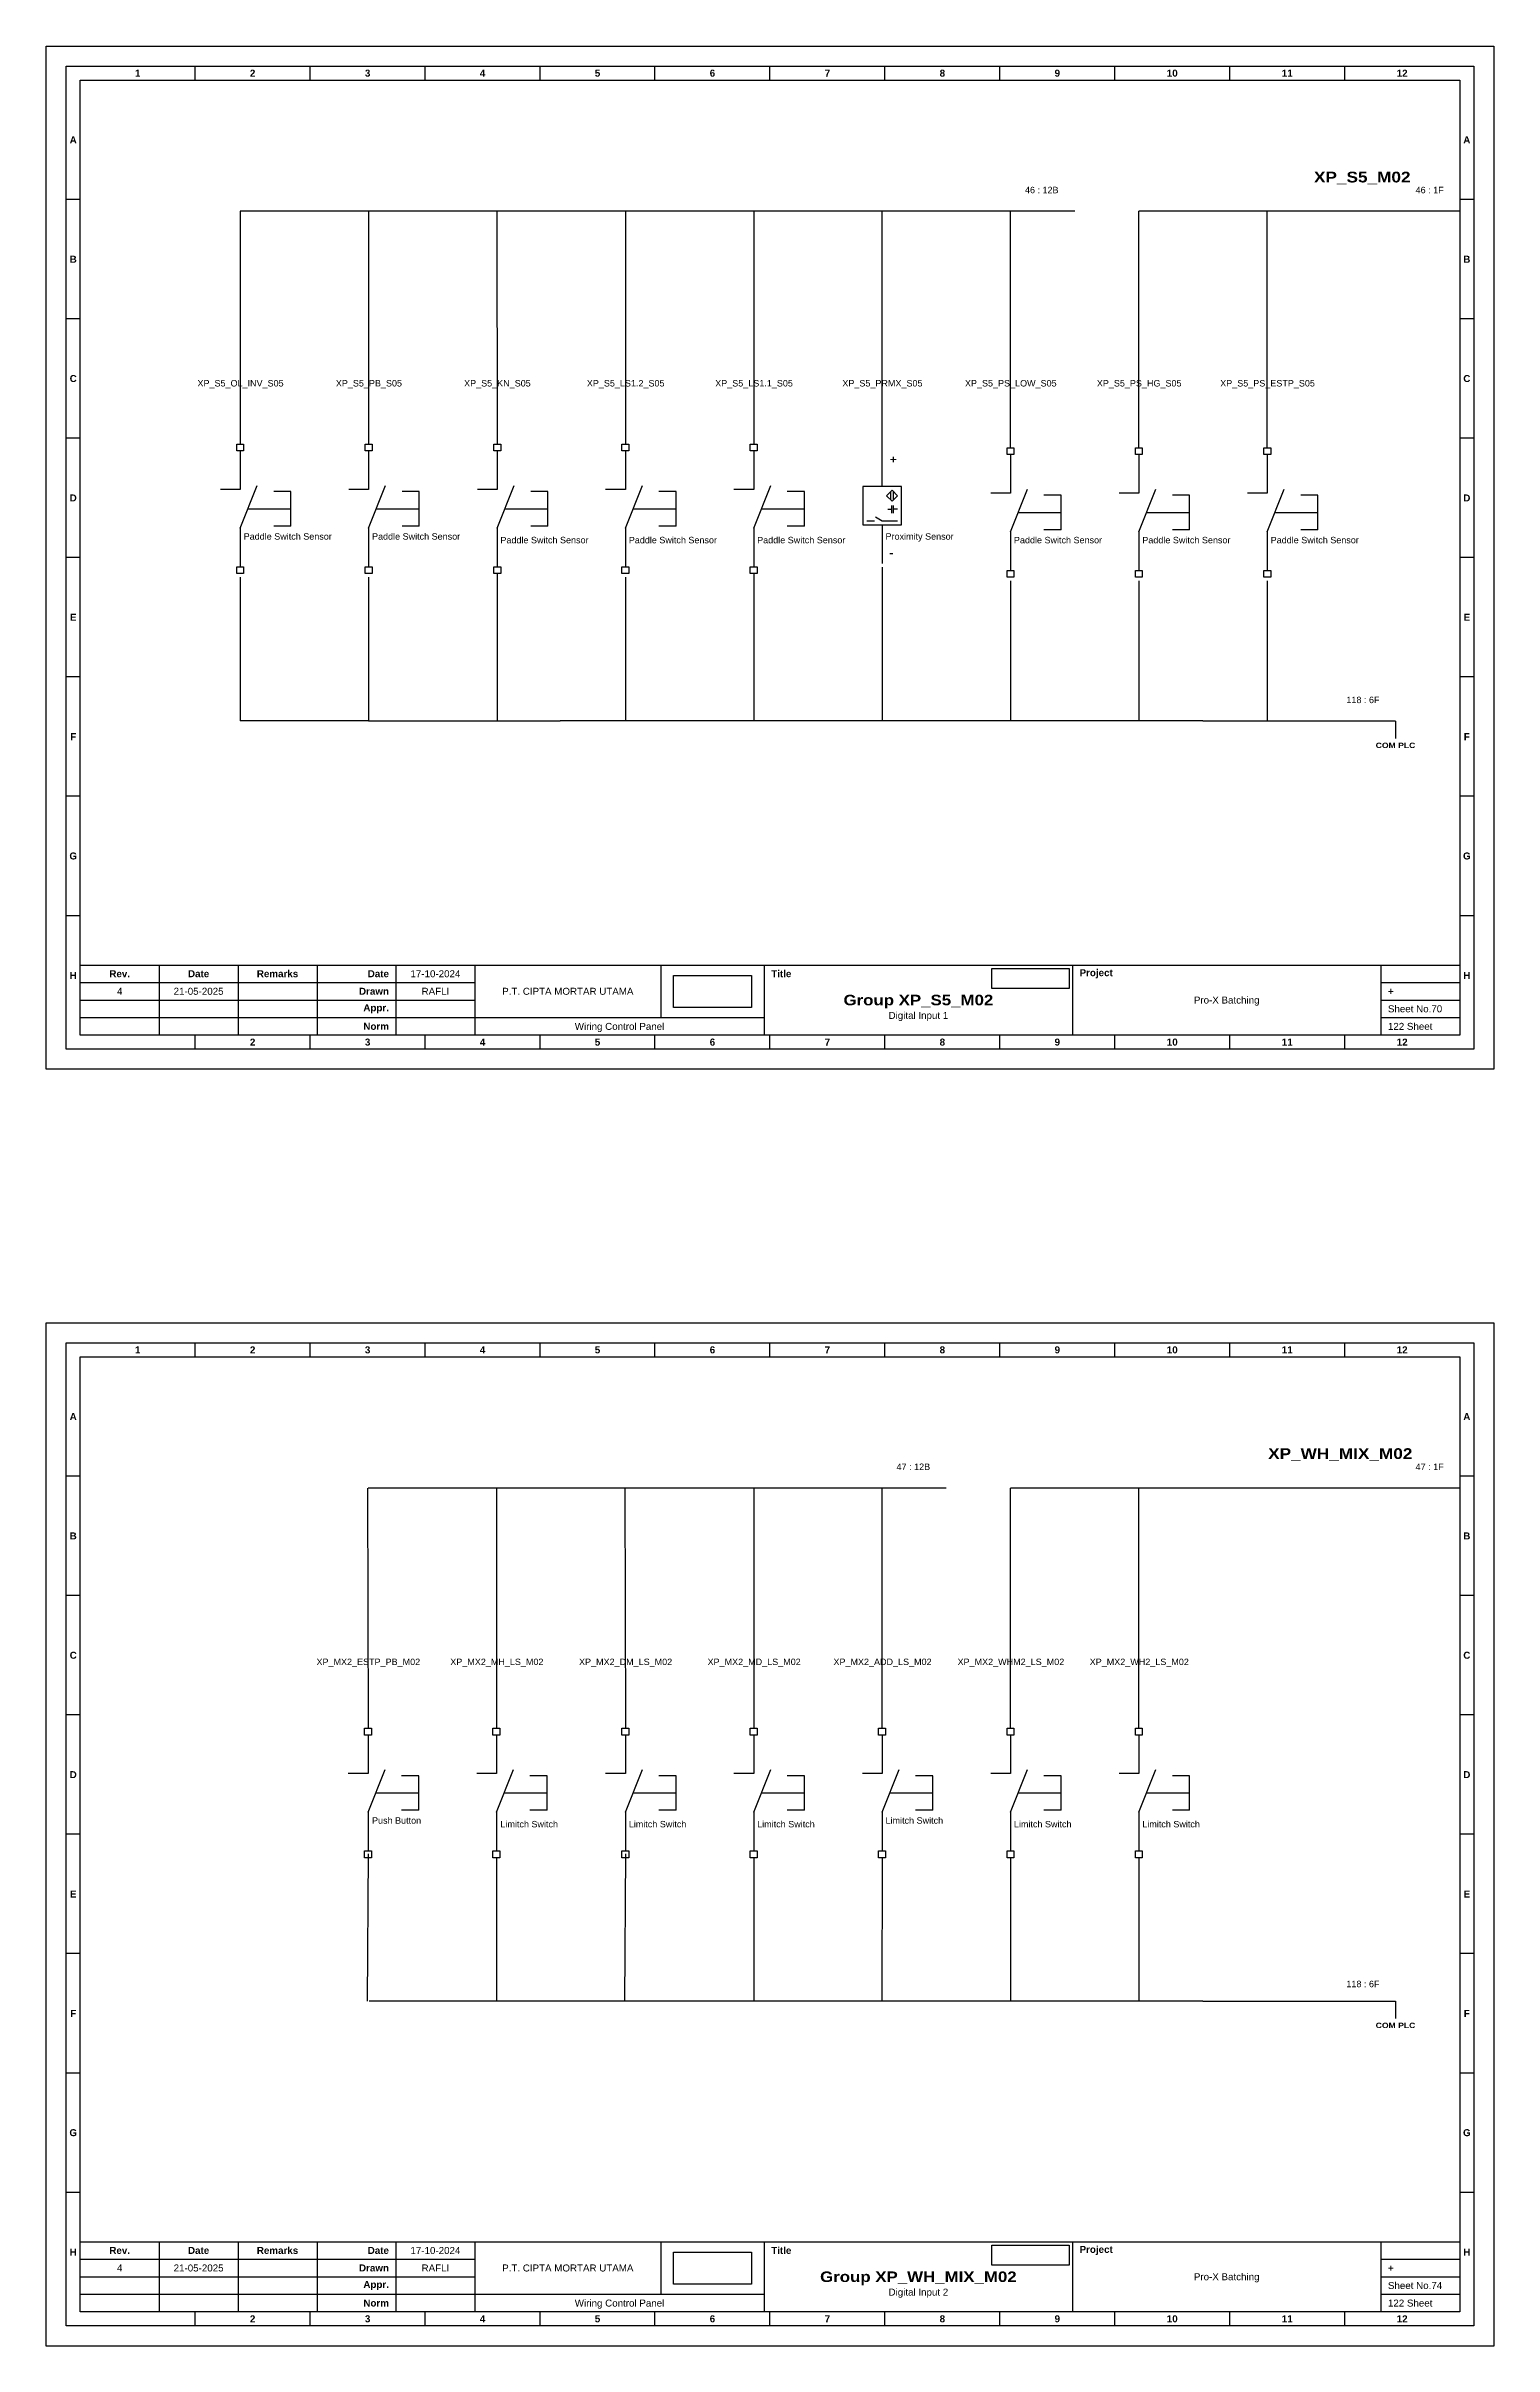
# Model space of a CAD drawing. Header units: centimetres. Extents: x 629 to 3405, y 1037 to 2279.
# Drawn here: x 1251.3 to 1520.6, y 1750.1 to 2178.1 of the extents above; entities that cross this region are included whole.
import ezdxf
from ezdxf.enums import TextEntityAlignment as Align

# ---------------------------------------------------------------- set-up
doc = ezdxf.new("R2010")
doc.units = ezdxf.units.CM
doc.header["$MEASUREMENT"] = 0
doc.styles.add('Bold', font='ariblk.ttf', dxfattribs={"height": 25.4})
doc.styles.get("Standard").update_dxf_attribs({"font": 'arial.ttf'})
picture_1 = doc.add_image_def('image1.png', size_in_pixel=(2048, 847))
picture_2 = doc.add_image_def('image2.png', size_in_pixel=(2092, 542))

msp = doc.modelspace()

# ---------------------------------------------------------------- texts
at = {"ltscale": 500, "style": 'Bold'}
for s, p in [('XP_S5_M02', (1487.14, 2152.69)), ('XP_WH_MIX_M02', (1478.61, 1915.15))]:
    msp.add_text(s, height=2, dxfattribs=at).set_placement(p)
at = {"ltscale": 500}
for s, p in [('46 : 12B', (1439.62, 2150.32, -2)), ('46 : 1F', (1511.26, 2150.32, -2)), ('118 : 6F', (1499.32, 2055.44)), ('47 : 12B', (1415.74, 1912.74, -2)), ('47 : 1F', (1511.26, 1912.74, -2)), ('118 : 6F', (1499.32, 1816.5))]:
    msp.add_text(s, height=1.2, dxfattribs=at).set_placement(p, align=Align.BOTTOM_RIGHT)
at = {"ltscale": 50}
for s, p in [('XP_S5_OL_INV_S05', (1287.46, 2115.32)), ('XP_S5_PB_S05', (1311.34, 2115.32)), ('XP_S5_KN_S05', (1335.24, 2115.32)), ('XP_S5_LS1.2_S05', (1359.1, 2115.32)), ('XP_S5_LS1.1_S05', (1382.98, 2115.32)), ('XP_S5_PRMX_S05', (1406.86, 2115.32)), ('XP_S5_PS_LOW_S05', (1430.74, 2115.32)), ('XP_S5_PS_HG_S05', (1454.62, 2115.32)), ('XP_S5_PS_ESTP_S05', (1478.5, 2115.32)), ('XP_MX2_ESTP_PB_M02', (1311.23, 1877.4)), ('XP_MX2_MH_LS_M02', (1335.14, 1877.4)), ('XP_MX2_DM_LS_M02', (1359.09, 1877.4)), ('XP_MX2_MD_LS_M02', (1383, 1877.4)), ('XP_MX2_ADD_LS_M02', (1406.88, 1877.4)), ('XP_MX2_WHM2_LS_M02', (1430.76, 1877.4)), ('XP_MX2_WH2_LS_M02', (1454.64, 1877.4))]:
    msp.add_text(s, height=1.2, dxfattribs=at).set_placement(p, align=Align.MIDDLE_CENTER)
at = {"ltscale": 500, "style": 'Bold'}
msp.add_text('+', height=1.44, dxfattribs=at).set_placement((1409.56, 2101.88), align=Align.TOP_RIGHT)
at = {"ltscale": 50}
for s, p in [('Paddle Switch Sensor', (1288.04, 2085.86)), ('Paddle Switch Sensor', (1311.92, 2085.86)), ('Paddle Switch Sensor', (1335.8, 2085.18)), ('Paddle Switch Sensor', (1359.68, 2085.18)), ('Paddle Switch Sensor', (1383.56, 2085.18)), ('Proximity Sensor', (1407.44, 2085.86)), ('Paddle Switch Sensor', (1431.32, 2085.18)), ('Paddle Switch Sensor', (1455.2, 2085.18)), ('Paddle Switch Sensor', (1479.08, 2085.18)), ('Push Button', (1311.92, 1846.92)), ('Limitch Switch', (1335.8, 1846.24)), ('Limitch Switch', (1359.68, 1846.24)), ('Limitch Switch', (1383.56, 1846.24)), ('Limitch Switch', (1407.44, 1846.92)), ('Limitch Switch', (1431.32, 1846.24)), ('Limitch Switch', (1455.2, 1846.24))]:
    msp.add_text(s, height=1.2, dxfattribs=at).set_placement(p, align=Align.BOTTOM_LEFT)
at = {"ltscale": 500, "style": 'Bold'}
msp.add_text('-', height=1.44, dxfattribs=at).set_placement((1408.9, 2082.64), align=Align.BOTTOM_RIGHT)
at = {"ltscale": 50, "style": 'Bold'}
for p in [(1502.3, 2048.44), (1502.3, 1810.25)]:
    msp.add_text('COM PLC', height=1, dxfattribs=at).set_placement(p, align=Align.TOP_CENTER)

# ---------------------------------------------------------------- blocks, each defined once
blk = doc.blocks.new('KOP MU PROJECT')
at = {"color": 6, "ltscale": 50}
for p, q in [((27.74, 184.05), (27.74, 186.66)), ((49.13, 184.05), (49.13, 186.66)), ((70.51, 184.05), (70.51, 186.66)), ((91.89, 184.05), (91.89, 186.66)), ((113.27, 184.05), (113.27, 186.66)), ((134.66, 184.05), (134.66, 186.66)), ((156.04, 184.05), (156.04, 186.66)), ((177.42, 184.05), (177.42, 186.66)), ((198.8, 184.05), (198.8, 186.66)), ((220.19, 184.05), (220.19, 186.66)), ((241.57, 184.05), (241.57, 186.66)), ((6.36, 161.84), (3.75, 161.84)), ((265.59, 161.84), (262.98, 161.84)), ((6.36, 139.63), (3.75, 139.63)), ((265.59, 139.63), (262.98, 139.63)), ((6.36, 117.42), (3.75, 117.42)), ((265.59, 117.42), (262.98, 117.42)), ((6.36, 95.22), (3.75, 95.22)), ((265.59, 95.22), (262.98, 95.22)), ((6.36, 73.01), (3.75, 73.01)), ((265.59, 73.01), (262.98, 73.01)), ((6.36, 50.8), (3.75, 50.8)), ((265.59, 50.8), (262.98, 50.8)), ((6.36, 28.59), (3.75, 28.59)), ((265.59, 28.59), (262.98, 28.59)), ((27.74, 3.75), (27.74, 6.36)), ((49.13, 3.75), (49.13, 6.36)), ((70.51, 3.75), (70.51, 6.36)), ((91.89, 3.75), (91.89, 6.36)), ((113.27, 3.75), (113.27, 6.36)), ((134.66, 3.75), (134.66, 6.36)), ((156.04, 3.75), (156.04, 6.36)), ((177.42, 3.75), (177.42, 6.36)), ((198.8, 3.75), (198.8, 6.36)), ((220.19, 3.75), (220.19, 6.36)), ((241.57, 3.75), (241.57, 6.36))]:
    blk.add_line(p, q, dxfattribs=at)
at = {"ltscale": 50}
for p, q in [((6.36, 19.41), (262.98, 19.41)), ((21.04, 19.41), (21.04, 6.36)), ((35.72, 19.41), (35.72, 6.36)), ((50.41, 19.41), (50.41, 6.36)), ((65.09, 19.41), (65.09, 6.36)), ((79.77, 19.41), (79.77, 6.36)), ((114.35, 19.41), (114.35, 9.62)), ((133.6, 19.41), (133.6, 6.36)), ((190.95, 19.41), (190.95, 6.36)), ((248.3, 19.41), (248.3, 6.36)), ((6.36, 16.15), (79.77, 16.15)), ((6.36, 12.89), (79.77, 12.89)), ((248.3, 16.15), (262.98, 16.15)), ((248.3, 12.89), (262.98, 12.89)), ((6.36, 9.62), (133.6, 9.62)), ((248.3, 9.62), (262.98, 9.62))]:
    blk.add_line(p, q, dxfattribs=at)
at = {"color": 1, "ltscale": 50}
blk.add_lwpolyline([(269.34, 0), (0, 0), (0, 190.41), (269.34, 190.41)], close=True, dxfattribs=at)
at = {"color": 6, "ltscale": 50}
for points in [[(265.59, 3.75), (3.75, 3.75), (3.75, 186.66), (265.59, 186.66)], [(262.98, 6.36), (6.36, 6.36), (6.36, 184.05), (262.98, 184.05)]]:
    blk.add_lwpolyline(points, close=True, dxfattribs=at)
at = {"ltscale": 50, "char_height": 1.305, "attachment_point": 4}
for s, width, heights, insert in [('\\pxqc;{\\fArial|b1|i0|c0|p34;1}', 21.3825, [2.51], (6.36, 185.36)), ('\\pxqc;{\\fArial|b1|i0|c0|p34;2}', 21.3825, [2.51], (27.74, 185.36)), ('\\pxqc;{\\fArial|b1|i0|c0|p34;3}', 21.3825, [2.51], (49.13, 185.36)), ('\\pxqc;{\\fArial|b1|i0|c0|p34;4}', 21.3825, [2.51], (70.51, 185.36)), ('\\pxqc;{\\fArial|b1|i0|c0|p34;5}', 21.3825, [2.51], (91.89, 185.36)), ('\\pxqc;{\\fArial|b1|i0|c0|p34;6}', 21.3825, [2.51], (113.27, 185.36)), ('\\pxqc;{\\fArial|b1|i0|c0|p34;7}', 21.3825, [2.51], (134.66, 185.36)), ('\\pxqc;{\\fArial|b1|i0|c0|p34;8}', 21.3825, [2.51], (156.04, 185.36)), ('\\pxqc;{\\fArial|b1|i0|c0|p34;9}', 21.3825, [2.51], (177.42, 185.36)), ('\\pxqc;{\\fArial|b1|i0|c0|p34;10}', 21.3825, [2.51], (198.8, 185.36)), ('\\pxqc;{\\fArial|b1|i0|c0|p34;11}', 21.3825, [2.51], (220.19, 185.36)), ('\\pxqc;{\\fArial|b1|i0|c0|p34;12}', 21.3825, [2.51], (241.57, 185.36)), ('\\pxqc;{\\fArial|b1|i0|c0|p34;A}', 2.61, [2.51], (3.75, 172.95)), ('\\pxqc;{\\fArial|b1|i0|c0|p34;A}', 2.61, [2.51], (262.98, 172.95)), ('\\pxqc;{\\fArial|b1|i0|c0|p34;B}', 2.61, [2.51], (3.75, 150.74)), ('\\pxqc;{\\fArial|b1|i0|c0|p34;B}', 2.61, [2.51], (262.98, 150.74)), ('\\pxqc;{\\fArial|b1|i0|c0|p34;C}', 2.61, [2.51], (3.75, 128.53)), ('\\pxqc;{\\fArial|b1|i0|c0|p34;C}', 2.61, [2.51], (262.98, 128.53)), ('\\pxqc;{\\fArial|b1|i0|c0|p34;D}', 2.61, [2.51], (3.75, 106.32)), ('\\pxqc;{\\fArial|b1|i0|c0|p34;D}', 2.61, [2.51], (262.98, 106.32)), ('\\pxqc;{\\fArial|b1|i0|c0|p34;E}', 2.61, [2.51], (3.75, 84.11)), ('\\pxqc;{\\fArial|b1|i0|c0|p34;E}', 2.61, [2.51], (262.98, 84.11)), ('\\pxqc;{\\fArial|b1|i0|c0|p34;F}', 2.61, [2.51], (3.75, 61.9)), ('\\pxqc;{\\fArial|b1|i0|c0|p34;F}', 2.61, [2.51], (262.98, 61.9)), ('\\pxqc;{\\fArial|b1|i0|c0|p34;G}', 2.61, [2.51], (3.75, 39.69)), ('\\pxqc;{\\fArial|b1|i0|c0|p34;G}', 2.61, [2.51], (262.98, 39.69)), ('\\pxqc;{\\fArial|b1|i0|c0|p34;H}', 2.61, [2.51], (3.75, 17.47)), ('\\pxqc;{\\fArial|b1|i0|c0|p34;Rev.}', 14.6811, [2.88], (6.36, 17.78)), ('\\pxqc;{\\fArial|b1|i0|c0|p34;Date}', 14.6811, [2.88], (21.04, 17.78)), ('\\pxqc;{\\fArial|b1|i0|c0|p34;Remarks}', 14.6811, [2.88], (35.72, 17.78)), ('\\pxqr;{\\fArial|b1|i0|c0|p34;Date}', 13.3761, [2.88], (50.41, 17.78)), ('\\pxql;{\\fArial|b1|i0|c0|p34;Title}', 50.2419, [2.88], (134.9, 17.78)), ('\\pxql;{\\fArial|b1|i0|c0|p34;Project}', 50.2419, [2.88], (192.25, 17.78)), ('\\pxqc;{\\fArial|b1|i0|c0|p34;H}', 2.61, [2.51], (262.98, 17.47)), ('\\pxqr;{\\fArial|b1|i0|c0|p34;Drawn}', 13.3761, [2.88], (50.41, 14.52)), ('\\pxql;{\\fArial|b1|i0|c0|p34;+}', 14.6811, [2.88], (249.61, 14.52)), ('\\pxqr;{\\fArial|b1|i0|c0|p34;Appr.}', 13.3761, [2.88], (50.41, 11.26)), ('\\pxqr;{\\fArial|b1|i0|c0|p34;Norm}', 13.3761, [2.88], (50.41, 7.99)), ('\\pxqc;{\\fArial|b1|i0|c0|p34;2}', 21.3825, [2.51], (27.74, 5.06)), ('\\pxqc;{\\fArial|b1|i0|c0|p34;3}', 21.3825, [2.51], (49.13, 5.06)), ('\\pxqc;{\\fArial|b1|i0|c0|p34;4}', 21.3825, [2.51], (70.51, 5.06)), ('\\pxqc;{\\fArial|b1|i0|c0|p34;5}', 21.3825, [2.51], (91.89, 5.06)), ('\\pxqc;{\\fArial|b1|i0|c0|p34;6}', 21.3825, [2.51], (113.27, 5.06)), ('\\pxqc;{\\fArial|b1|i0|c0|p34;7}', 21.3825, [2.51], (134.66, 5.06)), ('\\pxqc;{\\fArial|b1|i0|c0|p34;8}', 21.3825, [2.51], (156.04, 5.06)), ('\\pxqc;{\\fArial|b1|i0|c0|p34;9}', 21.3825, [2.51], (177.42, 5.06)), ('\\pxqc;{\\fArial|b1|i0|c0|p34;10}', 21.3825, [2.51], (198.8, 5.06)), ('\\pxqc;{\\fArial|b1|i0|c0|p34;11}', 21.3825, [2.51], (220.19, 5.06)), ('\\pxqc;{\\fArial|b1|i0|c0|p34;12}', 21.3825, [2.51], (241.57, 5.06))]:
    blk.add_mtext_dynamic_manual_height_columns(s, width=width, gutter_width=0.0326, heights=heights, dxfattribs=dict(at, insert=insert))
at = {"ltscale": 50}
for tag, p in [('DATECREATED', (72.43, 17.78)), ('REV', (13.7, 14.52)), ('REVDATE', (28.38, 14.52)), ('REMARKS', (43.06, 14.52)), ('DRAWN', (72.43, 14.52)), ('COMPANY', (97.06, 14.52)), ('PROJECT', (219.62, 12.89)), ('NORM', (72.43, 7.99)), ('APPR', (72.43, 11.26)), ('DRAWINGCATEGORY', (106.68, 7.99)), ('DESCRIPTION', (162.27, 10.03))]:
    blk.add_attdef(tag, text='', height=1.3, dxfattribs=at).set_placement(p, align=Align.MIDDLE_CENTER)
at = {"ltscale": 50, "style": 'Bold'}
blk.add_attdef('TITLE', text='', height=1.96, dxfattribs=at).set_placement((162.27, 12.89), align=Align.MIDDLE_CENTER)
at = {"ltscale": 50}
for tag, p in [('TOTALSHEET', (249.61, 7.99)), ('SHEETNUMBER', (249.61, 11.26))]:
    blk.add_attdef(tag, text='', height=1.3, dxfattribs=at).set_placement(p, align=Align.MIDDLE_LEFT)
image = blk.add_image(picture_1, insert=(116.72, 11.48), size_in_units=(14.5, 6), dxfattribs=at)
image.dxf.flags = 15
image = blk.add_image(picture_2, insert=(175.94, 15.04), size_in_units=(14.36, 3.72), dxfattribs=at)
image.dxf.flags = 15

# ---------------------------------------------------------------- linework, layer by layer
at = {"color": 146, "ltscale": 50, "true_color": 0x105689}
for p, q in [((1311.28, 2147.32), (1287.4, 2147.32)), ((1287.4, 2147.32), (1287.4, 2104)), ((1311.28, 2147.32), (1311.28, 2104)), ((1323.22, 2147.32), (1311.28, 2147.32)), ((1347.1, 2147.32), (1323.22, 2147.32)), ((1335.16, 2147.32), (1335.21, 2104)), ((1370.98, 2147.32), (1347.1, 2147.32)), ((1359.04, 2147.32), (1359.04, 2104)), ((1394.86, 2147.32), (1370.98, 2147.32)), ((1382.92, 2147.32), (1382.92, 2104)), ((1418.74, 2147.32), (1394.86, 2147.32)), ((1406.8, 2103.32), (1406.8, 2147.32)), ((1442.62, 2147.32), (1418.74, 2147.32)), ((1430.68, 2103.32), (1430.68, 2147.32)), ((1454.56, 2103.32), (1454.56, 2147.32)), ((1466.5, 2147.32), (1454.56, 2147.32)), ((1490.38, 2147.32), (1466.5, 2147.32)), ((1478.44, 2103.32), (1478.44, 2147.32)), ((1514.26, 2147.32), (1490.38, 2147.32)), ((1406.8, 2081.09), (1406.8, 2052.51)), ((1287.4, 2079.22), (1287.4, 2052.51)), ((1311.28, 2079.22), (1311.28, 2052.51)), ((1335.21, 2079.9), (1335.21, 2052.51)), ((1359.04, 2079.22), (1359.04, 2052.51)), ((1382.92, 2079.9), (1382.92, 2052.51)), ((1430.68, 2078.53), (1430.68, 2052.51)), ((1454.56, 2078.53), (1454.56, 2052.51)), ((1478.44, 2078.53), (1478.41, 2052.51)), ((1311.28, 2052.51), (1287.4, 2052.51)), ((1311.28, 2052.51), (1346.9, 2052.51)), ((1370.86, 2052.51), (1346.9, 2052.51)), ((1418.66, 2052.51), (1370.86, 2052.51)), ((1466.46, 2052.51), (1418.66, 2052.51)), ((1418.66, 2052.51), (1418.66, 2052.51)), ((1466.46, 2052.51), (1502.32, 2052.51)), ((1502.32, 2052.44), (1502.32, 2049.24)), ((1311.08, 1909.74), (1311.18, 1865.06)), ((1335.06, 1909.74), (1311.18, 1909.74)), ((1358.94, 1909.74), (1335.06, 1909.74)), ((1335.06, 1909.74), (1335.06, 1865.06)), ((1358.94, 1909.74), (1359.04, 1865.06)), ((1370.98, 1909.74), (1358.94, 1909.74)), ((1394.86, 1909.74), (1370.98, 1909.74)), ((1382.92, 1909.74), (1382.92, 1865.06)), ((1418.74, 1909.74), (1394.86, 1909.74)), ((1406.8, 1865.06), (1406.8, 1909.74)), ((1430.68, 1865.06), (1430.68, 1909.74)), ((1442.62, 1909.74), (1430.68, 1909.74)), ((1466.5, 1909.74), (1442.62, 1909.74)), ((1454.56, 1865.06), (1454.56, 1909.74)), ((1490.38, 1909.74), (1466.5, 1909.74)), ((1514.26, 1909.74), (1490.38, 1909.74)), ((1311.18, 1841.65), (1311.02, 1814.25)), ((1335.06, 1840.96), (1335.06, 1814.25)), ((1359.04, 1841.65), (1358.88, 1814.25)), ((1382.92, 1840.96), (1382.92, 1814.25)), ((1406.8, 1840.96), (1406.77, 1814.25)), ((1430.68, 1840.96), (1430.68, 1814.25)), ((1454.56, 1840.96), (1454.56, 1814.25)), ((1335.27, 1814.25), (1311.39, 1814.25)), ((1359.15, 1814.25), (1335.27, 1814.25)), ((1370.86, 1814.25), (1358.88, 1814.25)), ((1418.66, 1814.25), (1370.86, 1814.25)), ((1466.46, 1814.25), (1418.66, 1814.25)), ((1418.66, 1814.25), (1418.66, 1814.25)), ((1466.46, 1814.25), (1502.32, 1814.25)), ((1502.32, 1814.25), (1502.32, 1811.05))]:
    msp.add_line(p, q, dxfattribs=at)
at = {"ltscale": 50}
for p, q in [((1287.4, 2102.72), (1287.4, 2095.54)), ((1311.28, 2102.72), (1311.28, 2095.54)), ((1335.21, 2102.72), (1335.21, 2095.54)), ((1359.04, 2102.72), (1359.04, 2095.54)), ((1382.92, 2102.72), (1382.92, 2095.54)), ((1406.8, 2096.14), (1406.8, 2103.32)), ((1430.68, 2102.04), (1430.68, 2094.86)), ((1454.56, 2102.04), (1454.56, 2094.86)), ((1478.44, 2102.04), (1478.44, 2094.86)), ((1405.36, 2089.68), (1403.93, 2089.68)), ((1406.8, 2088.96), (1406.8, 2081.78)), ((1407.87, 2091.87), (1408.59, 2091.87)), ((1409.67, 2091.87), (1408.95, 2091.87)), ((1287.4, 2088.36), (1287.4, 2081.18)), ((1311.28, 2088.36), (1311.28, 2081.18)), ((1335.21, 2088.36), (1335.21, 2081.18)), ((1359.04, 2088.36), (1359.04, 2081.18)), ((1382.92, 2088.36), (1382.92, 2081.18)), ((1430.68, 2087.68), (1430.68, 2080.5)), ((1454.56, 2087.68), (1454.56, 2080.5)), ((1478.44, 2087.68), (1478.44, 2080.5)), ((1311.18, 1863.78), (1311.18, 1856.6)), ((1335.06, 1863.78), (1335.06, 1856.6)), ((1359.04, 1863.78), (1359.04, 1856.6)), ((1382.92, 1863.78), (1382.92, 1856.6)), ((1406.8, 1863.78), (1406.8, 1856.6)), ((1430.68, 1863.78), (1430.68, 1856.6)), ((1454.56, 1863.78), (1454.56, 1856.6)), ((1311.18, 1849.42), (1311.18, 1842.24)), ((1335.06, 1849.42), (1335.06, 1842.24)), ((1359.04, 1849.42), (1359.04, 1842.24)), ((1382.92, 1849.42), (1382.92, 1842.24)), ((1406.8, 1849.42), (1406.8, 1842.24)), ((1430.68, 1849.42), (1430.68, 1842.24)), ((1454.56, 1849.42), (1454.56, 1842.24))]:
    msp.add_line(p, q, dxfattribs=at)
at = {"ltscale": 500}
for p, q in [((1287.4, 2095.54), (1283.73, 2095.54)), ((1287.4, 2088.36), (1290.57, 2096.28)), ((1296.83, 2095.15), (1293.63, 2095.15)), ((1296.83, 2088.75), (1296.83, 2095.15)), ((1311.28, 2095.54), (1307.61, 2095.54)), ((1311.28, 2088.36), (1314.45, 2096.28)), ((1320.71, 2095.15), (1317.51, 2095.15)), ((1320.71, 2088.75), (1320.71, 2095.15)), ((1335.21, 2095.54), (1331.54, 2095.54)), ((1335.21, 2088.36), (1338.38, 2096.28)), ((1344.65, 2095.15), (1341.45, 2095.15)), ((1344.65, 2088.75), (1344.65, 2095.15)), ((1359.04, 2095.54), (1355.37, 2095.54)), ((1359.04, 2088.36), (1362.21, 2096.28)), ((1368.47, 2095.15), (1365.27, 2095.15)), ((1368.47, 2088.75), (1368.47, 2095.15)), ((1382.92, 2095.54), (1379.25, 2095.54)), ((1382.92, 2088.36), (1386.09, 2096.28)), ((1392.35, 2095.15), (1389.15, 2095.15)), ((1392.35, 2088.75), (1392.35, 2095.15)), ((1430.68, 2094.86), (1427.01, 2094.86)), ((1430.68, 2087.68), (1433.85, 2095.6)), ((1440.11, 2094.47), (1436.91, 2094.47)), ((1440.11, 2088.07), (1440.11, 2094.47)), ((1454.56, 2094.86), (1450.89, 2094.86)), ((1454.56, 2087.68), (1457.73, 2095.6)), ((1463.99, 2094.47), (1460.79, 2094.47)), ((1463.99, 2088.07), (1463.99, 2094.47)), ((1478.44, 2094.86), (1474.77, 2094.86)), ((1478.44, 2087.68), (1481.61, 2095.6)), ((1487.87, 2094.47), (1484.67, 2094.47)), ((1487.87, 2088.07), (1487.87, 2094.47)), ((1288.83, 2091.95), (1296.83, 2091.95)), ((1296.83, 2088.75), (1293.63, 2088.75)), ((1312.71, 2091.95), (1320.71, 2091.95)), ((1320.71, 2088.75), (1317.51, 2088.75)), ((1336.65, 2091.95), (1344.65, 2091.95)), ((1344.65, 2088.75), (1341.45, 2088.75)), ((1360.47, 2091.95), (1368.47, 2091.95)), ((1368.47, 2088.75), (1365.27, 2088.75)), ((1384.35, 2091.95), (1392.35, 2091.95)), ((1392.35, 2088.75), (1389.15, 2088.75)), ((1432.11, 2091.27), (1440.11, 2091.27)), ((1455.99, 2091.27), (1463.99, 2091.27)), ((1479.87, 2091.27), (1487.87, 2091.27)), ((1440.11, 2088.07), (1436.91, 2088.07)), ((1463.99, 2088.07), (1460.79, 2088.07)), ((1487.87, 2088.07), (1484.67, 2088.07)), ((1311.18, 1856.6), (1307.51, 1856.6)), ((1311.18, 1849.42), (1314.35, 1857.34)), ((1320.62, 1856.21), (1317.42, 1856.21)), ((1320.62, 1849.81), (1320.62, 1856.21)), ((1335.06, 1856.6), (1331.39, 1856.6)), ((1335.06, 1849.42), (1338.23, 1857.34)), ((1344.5, 1856.21), (1341.3, 1856.21)), ((1344.5, 1849.81), (1344.5, 1856.21)), ((1359.04, 1856.6), (1355.37, 1856.6)), ((1359.04, 1849.42), (1362.21, 1857.34)), ((1368.47, 1856.21), (1365.27, 1856.21)), ((1368.47, 1849.81), (1368.47, 1856.21)), ((1382.92, 1856.6), (1379.25, 1856.6)), ((1382.92, 1849.42), (1386.09, 1857.34)), ((1392.35, 1856.21), (1389.15, 1856.21)), ((1392.35, 1849.81), (1392.35, 1856.21)), ((1406.8, 1856.6), (1403.13, 1856.6)), ((1406.8, 1849.42), (1409.97, 1857.34)), ((1416.23, 1856.21), (1413.03, 1856.21)), ((1416.23, 1849.81), (1416.23, 1856.21)), ((1430.68, 1856.6), (1427.01, 1856.6)), ((1430.68, 1849.42), (1433.85, 1857.34)), ((1440.11, 1856.21), (1436.91, 1856.21)), ((1440.11, 1849.81), (1440.11, 1856.21)), ((1454.56, 1856.6), (1450.89, 1856.6)), ((1454.56, 1849.42), (1457.73, 1857.34)), ((1463.99, 1856.21), (1460.79, 1856.21)), ((1463.99, 1849.81), (1463.99, 1856.21)), ((1312.62, 1853.01), (1320.62, 1853.01)), ((1320.62, 1849.81), (1317.42, 1849.81)), ((1336.5, 1853.01), (1344.5, 1853.01)), ((1344.5, 1849.81), (1341.3, 1849.81)), ((1360.47, 1853.01), (1368.47, 1853.01)), ((1368.47, 1849.81), (1365.27, 1849.81)), ((1384.35, 1853.01), (1392.35, 1853.01)), ((1392.35, 1849.81), (1389.15, 1849.81)), ((1408.23, 1853.01), (1416.23, 1853.01)), ((1416.23, 1849.81), (1413.03, 1849.81)), ((1432.11, 1853.01), (1440.11, 1853.01)), ((1440.11, 1849.81), (1436.91, 1849.81)), ((1455.99, 1853.01), (1463.99, 1853.01)), ((1463.99, 1849.81), (1460.79, 1849.81))]:
    msp.add_line(p, q, dxfattribs=at)
for points in [[(1288.04, 2102.72), (1286.76, 2102.72), (1286.76, 2104), (1288.04, 2104)], [(1311.92, 2102.72), (1310.64, 2102.72), (1310.64, 2104), (1311.92, 2104)], [(1335.85, 2102.72), (1334.57, 2102.72), (1334.57, 2104), (1335.85, 2104)], [(1359.68, 2102.72), (1358.4, 2102.72), (1358.4, 2104), (1359.68, 2104)], [(1383.56, 2102.72), (1382.28, 2102.72), (1382.28, 2104), (1383.56, 2104)], [(1431.32, 2102.04), (1430.04, 2102.04), (1430.04, 2103.32), (1431.32, 2103.32)], [(1455.2, 2102.04), (1453.92, 2102.04), (1453.92, 2103.32), (1455.2, 2103.32)], [(1479.08, 2102.04), (1477.8, 2102.04), (1477.8, 2103.32), (1479.08, 2103.32)], [(1288.04, 2079.9), (1286.76, 2079.9), (1286.76, 2081.18), (1288.04, 2081.18)], [(1311.92, 2079.9), (1310.64, 2079.9), (1310.64, 2081.18), (1311.92, 2081.18)], [(1335.85, 2079.9), (1334.57, 2079.9), (1334.57, 2081.18), (1335.85, 2081.18)], [(1359.68, 2079.9), (1358.4, 2079.9), (1358.4, 2081.18), (1359.68, 2081.18)], [(1383.56, 2079.9), (1382.28, 2079.9), (1382.28, 2081.18), (1383.56, 2081.18)], [(1431.32, 2079.22), (1430.04, 2079.22), (1430.04, 2080.5), (1431.32, 2080.5)], [(1455.2, 2079.22), (1453.92, 2079.22), (1453.92, 2080.5), (1455.2, 2080.5)], [(1479.08, 2079.22), (1477.8, 2079.22), (1477.8, 2080.5), (1479.08, 2080.5)], [(1311.82, 1863.78), (1310.54, 1863.78), (1310.54, 1865.06), (1311.82, 1865.06)], [(1335.7, 1863.78), (1334.42, 1863.78), (1334.42, 1865.06), (1335.7, 1865.06)], [(1359.68, 1863.78), (1358.4, 1863.78), (1358.4, 1865.06), (1359.68, 1865.06)], [(1383.56, 1863.78), (1382.28, 1863.78), (1382.28, 1865.06), (1383.56, 1865.06)], [(1407.44, 1863.78), (1406.16, 1863.78), (1406.16, 1865.06), (1407.44, 1865.06)], [(1431.32, 1863.78), (1430.04, 1863.78), (1430.04, 1865.06), (1431.32, 1865.06)], [(1455.2, 1863.78), (1453.92, 1863.78), (1453.92, 1865.06), (1455.2, 1865.06)], [(1311.82, 1840.96), (1310.54, 1840.96), (1310.54, 1842.24), (1311.82, 1842.24)], [(1335.7, 1840.96), (1334.42, 1840.96), (1334.42, 1842.24), (1335.7, 1842.24)], [(1359.68, 1840.96), (1358.4, 1840.96), (1358.4, 1842.24), (1359.68, 1842.24)], [(1383.56, 1840.96), (1382.28, 1840.96), (1382.28, 1842.24), (1383.56, 1842.24)], [(1407.44, 1840.96), (1406.16, 1840.96), (1406.16, 1842.24), (1407.44, 1842.24)], [(1431.32, 1840.96), (1430.04, 1840.96), (1430.04, 1842.24), (1431.32, 1842.24)], [(1455.2, 1840.96), (1453.92, 1840.96), (1453.92, 1842.24), (1455.2, 1842.24)]]:
    msp.add_lwpolyline(points, close=True, dxfattribs=at)
at = {"ltscale": 50}
for points in [[(1410.39, 2096.14), (1403.21, 2096.14), (1403.21, 2088.96), (1410.39, 2088.96)], [(1408.65, 2093.39), (1409.67, 2094.4), (1408.65, 2095.42), (1407.64, 2094.4)]]:
    msp.add_lwpolyline(points, close=True, dxfattribs=at)
for points in [[(1408.37, 2095.13), (1408.37, 2093.68)], [(1408.94, 2093.68), (1408.94, 2095.13)], [(1409.67, 2089.68), (1406.8, 2089.68), (1405.55, 2090.39)], [(1408.59, 2091.15), (1408.59, 2091.87), (1408.59, 2092.59)], [(1408.95, 2091.15), (1408.95, 2091.87), (1408.95, 2092.59)]]:
    msp.add_lwpolyline(points, dxfattribs=at)

# ---------------------------------------------------------------- block references
for p, values in [((1251.28, 1987.66), {'DESCRIPTION': 'Digital Input 1', 'TITLE': 'Group XP_S5_M02', 'PROJECT': 'Pro-X Batching', 'COMPANY': 'P.T. CIPTA MORTAR UTAMA', 'DRAWINGCATEGORY': 'Wiring Control Panel', 'DRAWN': 'RAFLI', 'DATECREATED': '17-10-2024', 'REVDATE': '21-05-2025', 'REV': '4', 'SHEETNUMBER': 'Sheet No.70', 'TOTALSHEET': '122 Sheet'}), ((1251.28, 1750.09), {'DESCRIPTION': 'Digital Input 2', 'TITLE': 'Group XP_WH_MIX_M02', 'PROJECT': 'Pro-X Batching', 'COMPANY': 'P.T. CIPTA MORTAR UTAMA', 'DRAWINGCATEGORY': 'Wiring Control Panel', 'DRAWN': 'RAFLI', 'DATECREATED': '17-10-2024', 'REVDATE': '21-05-2025', 'REV': '4', 'SHEETNUMBER': 'Sheet No.74', 'TOTALSHEET': '122 Sheet'})]:
    msp.add_blockref('KOP MU PROJECT', p).add_auto_attribs(values)

msp.set_redraw_order([(e.dxf.handle, doc.entitydb.next_handle()) for e in msp.query("TEXT MTEXT ATTDEF DIMENSION ARC_DIMENSION")])  # texts and dimensions are drawn at this point

doc.saveas('drawing.dxf')
